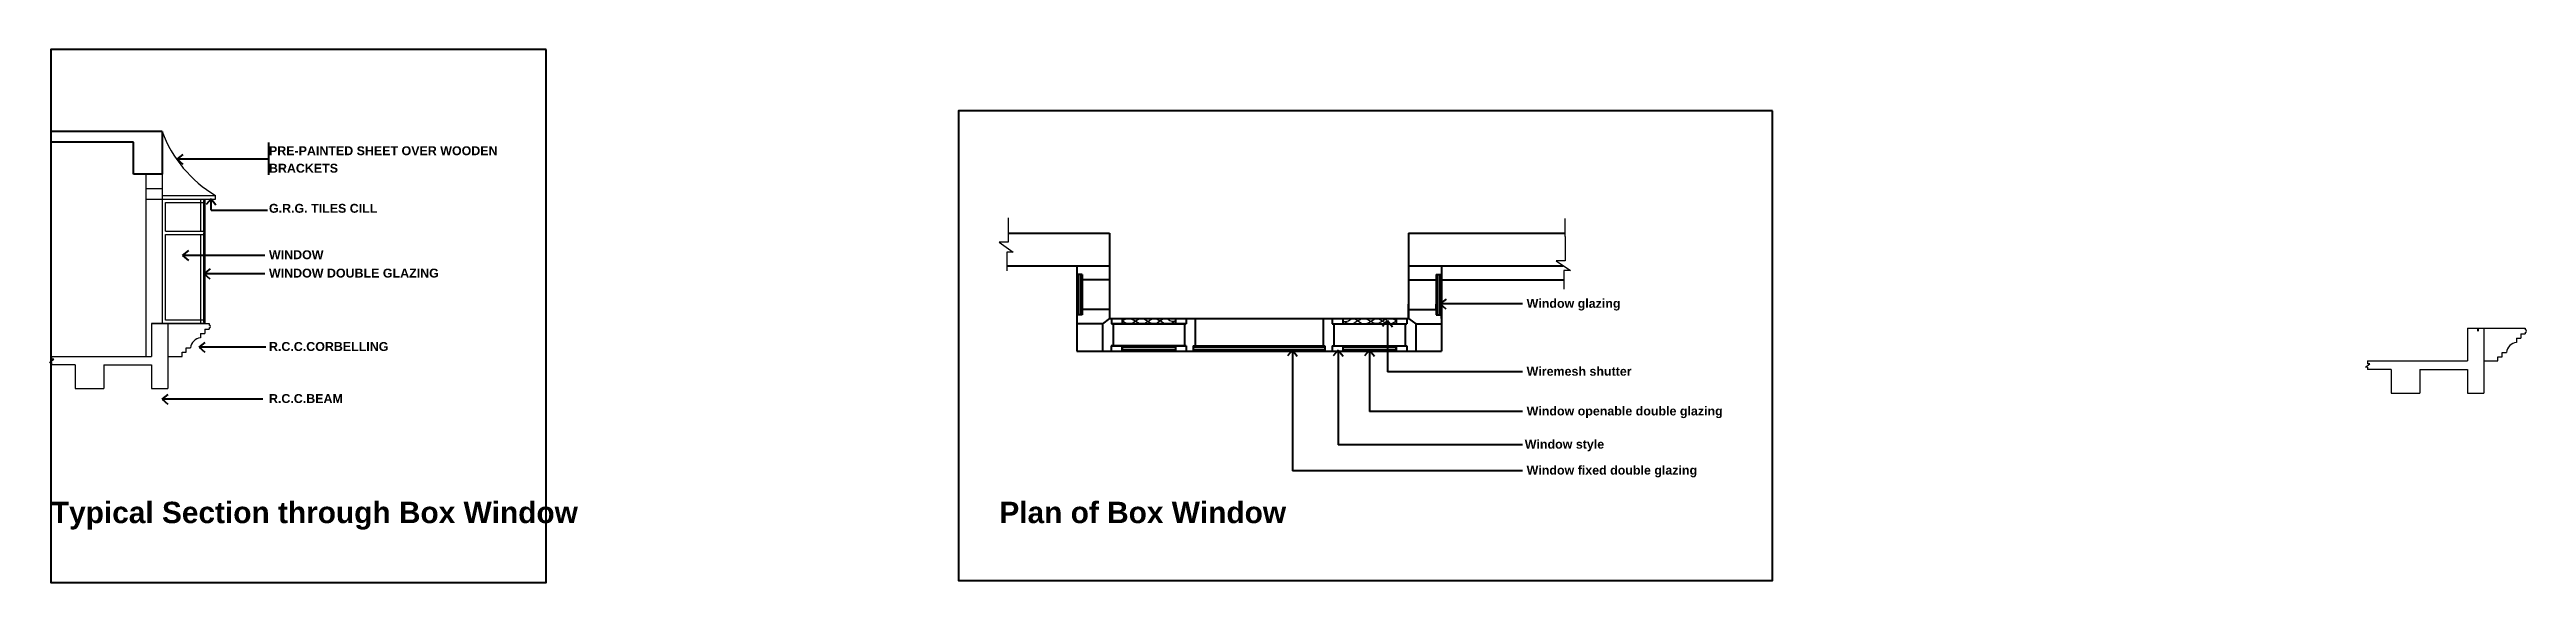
# Model space of a CAD drawing. Header units: inches. Extents: x 1352 to 5457, y 84 to 1168.
# Drawn here: x 1454.7 to 1524.3, y 336.7 to 351.7 of the extents above; entities that cross this region are included whole.
import ezdxf

# ---------------------------------------------------------------- set-up
doc = ezdxf.new("R2010")
doc.units = ezdxf.units.IN
doc.header["$MEASUREMENT"] = 0
for name, color, linetype, lineweight in [('col', 250, 'Continuous', 40), ('text', 250, 'Continuous', 30), ('wall', 7, 'Continuous', 40), ('win', 250, 'Continuous', 30)]:
    doc.layers.add(name, color=color, linetype=linetype, lineweight=lineweight)
doc.styles.get("Standard").update_dxf_attribs({"font": 'arialbd.ttf', "height": 1.5})

msp = doc.modelspace()

# ---------------------------------------------------------------- texts
at = {"layer": 'text'}
for s, p in [('Typical Section through Box Window', (1454.726, 338.372)), ('Plan of Box Window', (1481.376, 338.372))]:
    msp.add_text(s, height=0.6, dxfattribs=at).set_placement(p)
at = {"layer": 'win'}
for s, p in [('PRE-PAINTED SHEET OVER WOODEN', (1460.853, 348.71)), ('BRACKETS ', (1460.853, 348.22)), ('G.R.G. TILES CILL', (1460.853, 347.093)), ('WINDOW', (1460.853, 345.788)), ('WINDOW DOUBLE GLAZING', (1460.853, 345.272)), ('Window glazing', (1496.189, 344.422)), ('R.C.C.CORBELLING', (1460.853, 343.21)), ('Wiremesh shutter', (1496.189, 342.514)), ('R.C.C.BEAM', (1460.853, 341.748)), ('Window openable double glazing', (1496.189, 341.398)), ('Window style         ', (1496.137, 340.465)), ('Window fixed double glazing', (1496.189, 339.735))]:
    msp.add_text(s, height=0.25, dxfattribs=at).set_placement(p)

# ---------------------------------------------------------------- linework, layer by layer
at = {"layer": 'col'}
for p, q in [((1457.85, 349.378), (1457.85, 348.178)), ((1457.85, 349.378), (1457.85, 348.178)), ((1457.05, 348.178), (1457.05, 349.078)), ((1457.05, 348.178), (1457.05, 349.078)), ((1457.85, 348.178), (1457.05, 348.178)), ((1457.85, 348.178), (1457.05, 348.178))]:
    msp.add_line(p, q, dxfattribs=at)
at = {"layer": 'text', "linetype": 'Continuous'}
for p, q in [((1457.39, 348.178), (1457.39, 343.058)), ((1457.85, 348.178), (1457.85, 343.978)), ((1457.39, 347.778), (1457.85, 347.778)), ((1457.39, 347.478), (1459.35, 347.478)), ((1457.85, 347.578), (1459.35, 347.578)), ((1458.925, 347.478), (1458.925, 346.578)), ((1459.012, 347.436), (1459.012, 346.547)), ((1459.012, 347.436), (1459.05, 347.436)), ((1459.02, 347.436), (1459.02, 346.547)), ((1459.025, 347.436), (1459.025, 346.547)), ((1459.037, 347.436), (1459.037, 346.547)), ((1459.042, 347.436), (1459.042, 346.547)), ((1459.05, 347.478), (1459.05, 343.978)), ((1459.35, 347.478), (1459.35, 347.578)), ((1481.624, 346.95), (1481.624, 346.263)), ((1497.274, 346.426), (1497.274, 346.928)), ((1458.925, 346.478), (1458.925, 343.978)), ((1459.012, 346.547), (1459.05, 346.547)), ((1459.012, 346.515), (1459.05, 346.515)), ((1459.012, 346.515), (1459.012, 344.021)), ((1459.02, 346.515), (1459.02, 344.021)), ((1459.025, 346.515), (1459.025, 344.021)), ((1459.037, 346.515), (1459.037, 344.021)), ((1459.042, 346.515), (1459.042, 344.021)), ((1481.624, 346.263), (1481.368, 346.263)), ((1481.368, 346.263), (1481.767, 345.99)), ((1481.767, 345.99), (1481.585, 345.99)), ((1481.585, 345.99), (1481.585, 345.465)), ((1497.274, 346.426), (1497.274, 345.74)), ((1483.584, 345.354), (1483.584, 344.224)), ((1483.604, 345.354), (1483.604, 344.224)), ((1483.654, 345.354), (1483.654, 344.224)), ((1483.674, 345.354), (1483.674, 344.224)), ((1493.674, 345.354), (1493.674, 344.224)), ((1493.694, 345.354), (1493.694, 344.224)), ((1493.744, 345.354), (1493.744, 344.224)), ((1493.764, 345.354), (1493.764, 344.224)), ((1497.274, 345.74), (1497.019, 345.74)), ((1497.019, 345.74), (1497.418, 345.466)), ((1497.418, 345.466), (1497.235, 345.466)), ((1497.235, 345.466), (1497.235, 344.942)), ((1459.05, 343.978), (1457.55, 343.978)), ((1457.55, 343.978), (1457.55, 343.058)), ((1457.55, 343.978), (1459.17, 343.978)), ((1458.01, 343.978), (1458.01, 343.058)), ((1459.012, 344.021), (1459.05, 344.021)), ((1459.05, 343.818), (1459.05, 343.698)), ((1459.05, 343.818), (1459.17, 343.818)), ((1459.17, 343.978), (1459.17, 343.938)), ((1459.17, 343.858), (1459.17, 343.818)), ((1522.622, 343.848), (1524.242, 343.848)), ((1522.622, 343.848), (1522.622, 342.928)), ((1523.082, 343.848), (1523.082, 342.928)), ((1524.242, 343.848), (1524.242, 343.808)), ((1458.41, 343.178), (1458.53, 343.178)), ((1458.41, 343.058), (1458.41, 343.178)), ((1458.53, 343.298), (1458.65, 343.298)), ((1458.53, 343.178), (1458.53, 343.298)), ((1458.93, 343.698), (1458.93, 343.578)), ((1458.93, 343.698), (1459.05, 343.698)), ((1486.324, 343.324), (1484.821, 343.324)), ((1486.324, 343.304), (1484.821, 343.304)), ((1486.324, 343.254), (1484.821, 343.254)), ((1486.324, 343.234), (1484.821, 343.234)), ((1486.824, 343.324), (1490.524, 343.324)), ((1486.824, 343.304), (1490.524, 343.304)), ((1486.824, 343.254), (1490.524, 343.254)), ((1486.824, 343.234), (1490.524, 343.234)), ((1491.024, 343.324), (1492.528, 343.324)), ((1491.024, 343.304), (1492.528, 343.304)), ((1491.024, 343.254), (1492.528, 343.254)), ((1491.024, 343.234), (1492.528, 343.234)), ((1523.602, 343.168), (1523.722, 343.168)), ((1523.602, 343.048), (1523.602, 343.168)), ((1524.002, 343.568), (1524.122, 343.568)), ((1524.002, 343.568), (1524.002, 343.448)), ((1524.122, 343.688), (1524.242, 343.688)), ((1524.122, 343.688), (1524.122, 343.568)), ((1524.242, 343.728), (1524.242, 343.688)), ((1454.688, 342.888), (1454.81, 342.981)), ((1454.743, 342.888), (1454.688, 342.888)), ((1454.743, 343.058), (1457.55, 343.058)), ((1454.743, 343.058), (1454.743, 342.981)), ((1454.81, 342.981), (1454.743, 342.981)), ((1454.743, 342.888), (1454.743, 342.818)), ((1455.41, 342.818), (1454.743, 342.818)), ((1455.41, 342.818), (1455.41, 342.158)), ((1456.21, 342.818), (1456.21, 342.158)), ((1456.21, 342.818), (1457.55, 342.818)), ((1457.55, 342.818), (1457.55, 342.158)), ((1458.01, 343.058), (1458.01, 342.158)), ((1458.01, 343.058), (1458.41, 343.058)), ((1458.01, 343.058), (1458.01, 342.158)), ((1519.76, 342.758), (1519.882, 342.851)), ((1519.815, 342.758), (1519.76, 342.758)), ((1519.815, 342.928), (1522.622, 342.928)), ((1519.815, 342.928), (1519.815, 342.851)), ((1519.882, 342.851), (1519.815, 342.851)), ((1519.815, 342.758), (1519.815, 342.688)), ((1520.482, 342.688), (1519.815, 342.688)), ((1520.482, 342.688), (1520.482, 342.028)), ((1521.282, 342.688), (1522.622, 342.688)), ((1521.282, 342.688), (1521.282, 342.028)), ((1522.622, 342.688), (1522.622, 342.028)), ((1523.082, 342.928), (1523.082, 342.028)), ((1523.082, 342.928), (1523.482, 342.928)), ((1523.082, 342.928), (1523.082, 342.028)), ((1523.482, 343.048), (1523.602, 343.048)), ((1523.482, 342.928), (1523.482, 343.048)), ((1455.41, 342.158), (1456.21, 342.158)), ((1457.55, 342.158), (1458.01, 342.158)), ((1520.482, 342.028), (1521.282, 342.028)), ((1522.622, 342.028), (1523.082, 342.028))]:
    msp.add_line(p, q, dxfattribs=at)
for centre, radius, start, end in [((1461.159, 350.611), 3.531, 200.42976, 239.18138), ((1459.17, 343.898), 0.04, 270, 90), ((1524.242, 343.768), 0.04, 270, 90), ((1458.958, 343.27), 0.31, 95.26628, 174.73372), ((1524.03, 343.14), 0.31, 95.26628, 174.73372)]:
    msp.add_arc(centre, radius, start, end, dxfattribs=at)
for points in [[(1484.822, 344.059), (1485.011, 344.121), (1485.399, 343.978), (1485.725, 344.121), (1486.08, 343.969), (1486.324, 344.049)], [(1486.324, 344.049), (1486.201, 344.045), (1486.06, 344.115), (1485.734, 343.969), (1485.362, 344.118), (1485.053, 343.972), (1484.828, 344.054)], [(1491.024, 344.049), (1491.148, 344.045), (1491.289, 344.115), (1491.615, 343.969), (1491.987, 344.118), (1492.296, 343.972), (1492.521, 344.054)], [(1492.527, 344.059), (1492.338, 344.121), (1491.95, 343.978), (1491.624, 344.121), (1491.269, 343.969), (1491.024, 344.049)]]:
    msp.add_spline(points, degree=3, dxfattribs=at)
at = {"layer": 'wall', "linetype": 'Continuous'}
for p, q in [((1457.85, 349.378), (1454.726, 349.378)), ((1457.05, 349.078), (1454.726, 349.078)), ((1458.272, 348.599), (1458.446, 348.733)), ((1460.84, 349.068), (1460.84, 348.155)), ((1460.84, 348.599), (1458.272, 348.599)), ((1458.272, 348.599), (1458.432, 348.458)), ((1459.225, 347.487), (1459.085, 347.327)), ((1459.225, 347.162), (1459.225, 347.487)), ((1459.225, 347.487), (1459.36, 347.313)), ((1459.225, 347.162), (1460.811, 347.162)), ((1458.428, 345.895), (1458.603, 346.029)), ((1460.736, 345.895), (1458.428, 345.895)), ((1458.428, 345.895), (1458.588, 345.754)), ((1459.036, 345.379), (1459.21, 345.513)), ((1460.736, 345.379), (1459.036, 345.379)), ((1459.036, 345.379), (1459.195, 345.238)), ((1493.764, 344.53), (1493.939, 344.664)), ((1496.073, 344.53), (1493.764, 344.53)), ((1493.764, 344.53), (1493.924, 344.389)), ((1492.283, 344.061), (1492.143, 343.901)), ((1492.283, 344.061), (1492.418, 343.887)), ((1492.283, 344.061), (1492.283, 342.622)), ((1458.888, 343.313), (1459.062, 343.447)), ((1460.768, 343.313), (1458.888, 343.313)), ((1458.888, 343.313), (1459.048, 343.172)), ((1489.608, 343.234), (1489.468, 343.074)), ((1489.608, 343.234), (1489.743, 343.06)), ((1489.608, 343.234), (1489.608, 339.842)), ((1490.897, 343.234), (1490.756, 343.074)), ((1490.897, 343.234), (1491.031, 343.06)), ((1490.897, 343.234), (1490.897, 340.572)), ((1491.776, 343.234), (1491.636, 343.074)), ((1491.776, 343.234), (1491.911, 343.06)), ((1491.776, 343.234), (1491.776, 341.505)), ((1496.073, 342.622), (1492.283, 342.622)), ((1457.85, 341.853), (1458.024, 341.988)), ((1460.682, 341.853), (1457.85, 341.853)), ((1457.85, 341.853), (1458.009, 341.713)), ((1496.073, 341.505), (1491.776, 341.505)), ((1496.073, 340.572), (1490.897, 340.572)), ((1496.073, 339.842), (1489.608, 339.842))]:
    msp.add_line(p, q, dxfattribs=at)
at = {"layer": 'wall'}
for p, q in [((1481.624, 346.524), (1484.474, 346.524)), ((1484.474, 346.524), (1484.474, 344.124)), ((1492.874, 346.524), (1497.274, 346.524)), ((1492.874, 346.524), (1492.874, 344.124)), ((1481.585, 345.604), (1484.474, 345.604)), ((1483.554, 345.604), (1483.554, 343.204)), ((1483.704, 345.354), (1483.554, 345.354)), ((1483.704, 345.354), (1483.704, 344.224)), ((1484.474, 345.204), (1483.704, 345.204)), ((1492.874, 345.604), (1497.217, 345.604)), ((1492.874, 345.204), (1493.644, 345.204)), ((1493.644, 345.354), (1493.794, 345.354)), ((1493.644, 345.354), (1493.644, 344.224)), ((1493.794, 345.604), (1493.794, 345.354)), ((1493.794, 345.354), (1493.794, 343.204)), ((1493.794, 345.204), (1497.235, 345.204)), ((1492.874, 344.124), (1492.874, 344.524)), ((1493.644, 344.374), (1493.644, 344.524)), ((1483.704, 344.224), (1483.554, 344.224)), ((1484.272, 343.974), (1483.554, 343.974)), ((1484.474, 344.374), (1483.704, 344.374)), ((1484.474, 344.124), (1484.272, 343.974)), ((1484.272, 343.974), (1484.272, 343.204)), ((1484.474, 344.124), (1492.874, 344.124)), ((1484.522, 344.124), (1484.522, 343.974)), ((1484.522, 343.974), (1486.624, 343.974)), ((1486.624, 343.974), (1484.522, 343.974)), ((1484.572, 343.974), (1484.572, 343.354)), ((1484.822, 344.124), (1484.822, 343.974)), ((1486.324, 344.124), (1486.324, 343.974)), ((1486.324, 344.124), (1486.324, 343.974)), ((1486.574, 343.974), (1486.574, 343.354)), ((1486.624, 344.124), (1486.624, 343.974)), ((1486.874, 344.124), (1486.874, 343.354)), ((1490.474, 344.124), (1490.474, 343.354)), ((1490.724, 344.124), (1490.724, 343.974)), ((1490.724, 343.974), (1492.827, 343.974)), ((1490.774, 343.974), (1490.774, 343.354)), ((1491.024, 344.124), (1491.024, 343.974)), ((1492.527, 344.124), (1492.527, 343.974)), ((1492.777, 343.974), (1492.777, 343.354)), ((1492.827, 344.124), (1492.827, 343.974)), ((1492.874, 344.374), (1493.644, 344.374)), ((1492.874, 344.124), (1493.077, 343.974)), ((1493.077, 343.974), (1493.794, 343.974)), ((1493.077, 343.974), (1493.077, 343.354)), ((1493.644, 344.224), (1493.794, 344.224)), ((1493.794, 344.124), (1493.794, 344.374)), ((1522.922, 343.768), (1522.922, 343.857)), ((1483.554, 343.204), (1493.794, 343.204)), ((1486.624, 343.354), (1484.521, 343.354)), ((1484.521, 343.354), (1484.521, 343.204)), ((1486.324, 343.354), (1484.521, 343.354)), ((1484.521, 343.354), (1484.521, 343.204)), ((1484.521, 343.354), (1486.624, 343.354)), ((1484.821, 343.354), (1484.821, 343.204)), ((1484.821, 343.204), (1484.821, 343.354)), ((1486.324, 343.354), (1486.324, 343.204)), ((1486.324, 343.354), (1486.324, 343.204)), ((1486.624, 343.354), (1486.624, 343.204)), ((1486.824, 343.354), (1486.824, 343.204)), ((1486.824, 343.354), (1490.524, 343.354)), ((1490.524, 343.354), (1490.524, 343.204)), ((1490.724, 343.354), (1490.724, 343.204)), ((1490.724, 343.354), (1490.724, 343.204)), ((1490.724, 343.354), (1492.828, 343.354)), ((1491.024, 343.354), (1491.024, 343.204)), ((1491.024, 343.354), (1492.828, 343.354)), ((1491.024, 343.204), (1492.528, 343.204)), ((1492.528, 343.354), (1492.528, 343.204)), ((1492.528, 343.204), (1492.528, 343.354)), ((1492.828, 343.354), (1492.828, 343.204)), ((1493.074, 343.354), (1493.074, 343.204))]:
    msp.add_line(p, q, dxfattribs=at)
at = {"layer": 'wall', "linetype": 'Continuous'}
for points in [[(1468.638, 351.679), (1454.726, 351.679), (1454.726, 336.705), (1468.638, 336.705)], [(1503.096, 349.96), (1480.229, 349.96), (1480.229, 336.756), (1503.096, 336.756)]]:
    msp.add_lwpolyline(points, close=True, dxfattribs=at)
at = {"layer": 'win', "linetype": 'Continuous'}
for p, q in [((1457.95, 346.578), (1459.012, 346.578)), ((1457.95, 346.478), (1459.012, 346.478)), ((1457.95, 344.078), (1457.95, 346.478)), ((1459.012, 344.078), (1457.95, 344.078))]:
    msp.add_line(p, q, dxfattribs=at)
msp.add_lwpolyline([(1457.95, 346.578), (1457.95, 347.378), (1459.012, 347.378)], dxfattribs=at)

msp.set_redraw_order([(e.dxf.handle, doc.entitydb.next_handle()) for e in msp.query("TEXT MTEXT ATTDEF DIMENSION ARC_DIMENSION")])  # texts and dimensions are drawn at this point

doc.saveas('drawing.dxf')
